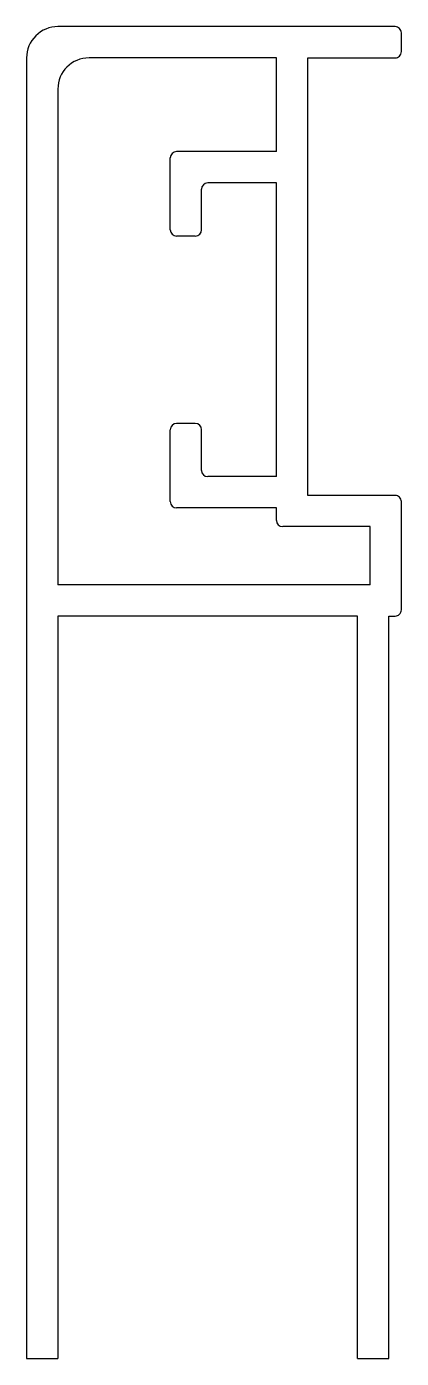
# Model space of a CAD drawing. Header units: millimetres. Extents: x -44117 to 256353, y -2095463 to 65325.
# Drawn here: x 96042 to 96642, y -502391 to -500261 of the extents above; entities that cross this region are included whole.
import ezdxf

# ---------------------------------------------------------------- set-up
doc = ezdxf.new("R2010")
doc.units = ezdxf.units.MM
doc.header["$LTSCALE"] = 10

msp = doc.modelspace()

# ---------------------------------------------------------------- linework, layer by layer
for p, q in [((96441.50633, -500310.68936), (96141.50633, -500310.68936)), ((96441.50633, -500460.68936), (96441.50633, -500310.68936)), ((96491.50633, -501010.68936), (96491.50633, -500310.68936)), ((96091.50633, -500360.68936), (96091.50633, -501153.86637)), ((96271.50633, -500585.68936), (96271.50633, -500470.68936)), ((96441.50633, -500460.68936), (96281.50633, -500460.68936)), ((96441.50633, -500510.68936), (96331.50633, -500510.68936)), ((96441.50633, -500980.68936), (96441.50633, -500510.68936)), ((96321.50633, -500585.68936), (96321.50633, -500520.68936)), ((96311.50633, -500595.68936), (96281.50633, -500595.68936)), ((96311.50633, -500895.68936), (96281.50633, -500895.68936)), ((96271.50633, -501020.68936), (96271.50633, -500905.68936)), ((96321.50633, -500970.68936), (96321.50633, -500905.68936)), ((96441.50633, -500980.68936), (96331.50633, -500980.68936)), ((96441.50633, -501030.68936), (96281.50633, -501030.68936)), ((96441.50633, -501050.68936), (96441.50633, -501030.68936)), ((96591.50633, -501060.68936), (96451.50633, -501060.68936)), ((96591.50633, -501153.86637), (96591.50633, -501060.68936)), ((96591.50633, -501153.86637), (96091.50633, -501153.86637)), ((96091.50633, -501203.86637), (96091.50633, -502391.46299)), ((96471.50633, -501203.86637), (96091.50633, -501203.86637)), ((96571.50633, -501203.86637), (96091.50633, -501203.86637)), ((96571.50633, -502391.46299), (96571.50633, -501203.86637)), ((96621.50633, -502391.46299), (96621.50633, -501203.86637)), ((96571.50633, -502391.46299), (96621.50633, -502391.46299))]:
    msp.add_line(p, q)
for points in [[(96491.50633, -500310.68936), (96631.50633, -500310.68936, 0.4142135624), (96641.50633, -500300.68936), (96641.50633, -500270.68936, 0.4142135624), (96631.50633, -500260.68936), (96091.50633, -500260.68936, 0.4142135624), (96041.50633, -500310.68936), (96041.50633, -502391.46299), (96091.50633, -502391.46299)], [(96621.50633, -501203.86637), (96631.50633, -501203.86637, 0.4142135624), (96641.50633, -501193.86637), (96641.50633, -501020.68936, 0.4142135624), (96631.50633, -501010.68936), (96491.50633, -501010.68936)]]:
    msp.add_lwpolyline(points, format="xyb")
for centre, radius, start, end in [((96141.50633, -500360.68936), 50, 90, 180), ((96281.50633, -500470.68936), 10, 90, 180), ((96331.50633, -500520.68936), 10, 90, 180), ((96281.50633, -500585.68936), 10, 180, 270), ((96311.50633, -500585.68936), 10, 270, 0), ((96281.50633, -500905.68936), 10, 90, 180), ((96311.50633, -500905.68936), 10, 0, 90), ((96331.50633, -500970.68936), 10, 180, 270), ((96281.50633, -501020.68936), 10, 180, 270), ((96451.50633, -501050.68936), 10, 180, 270)]:
    msp.add_arc(centre, radius, start, end)

doc.saveas('drawing.dxf')
